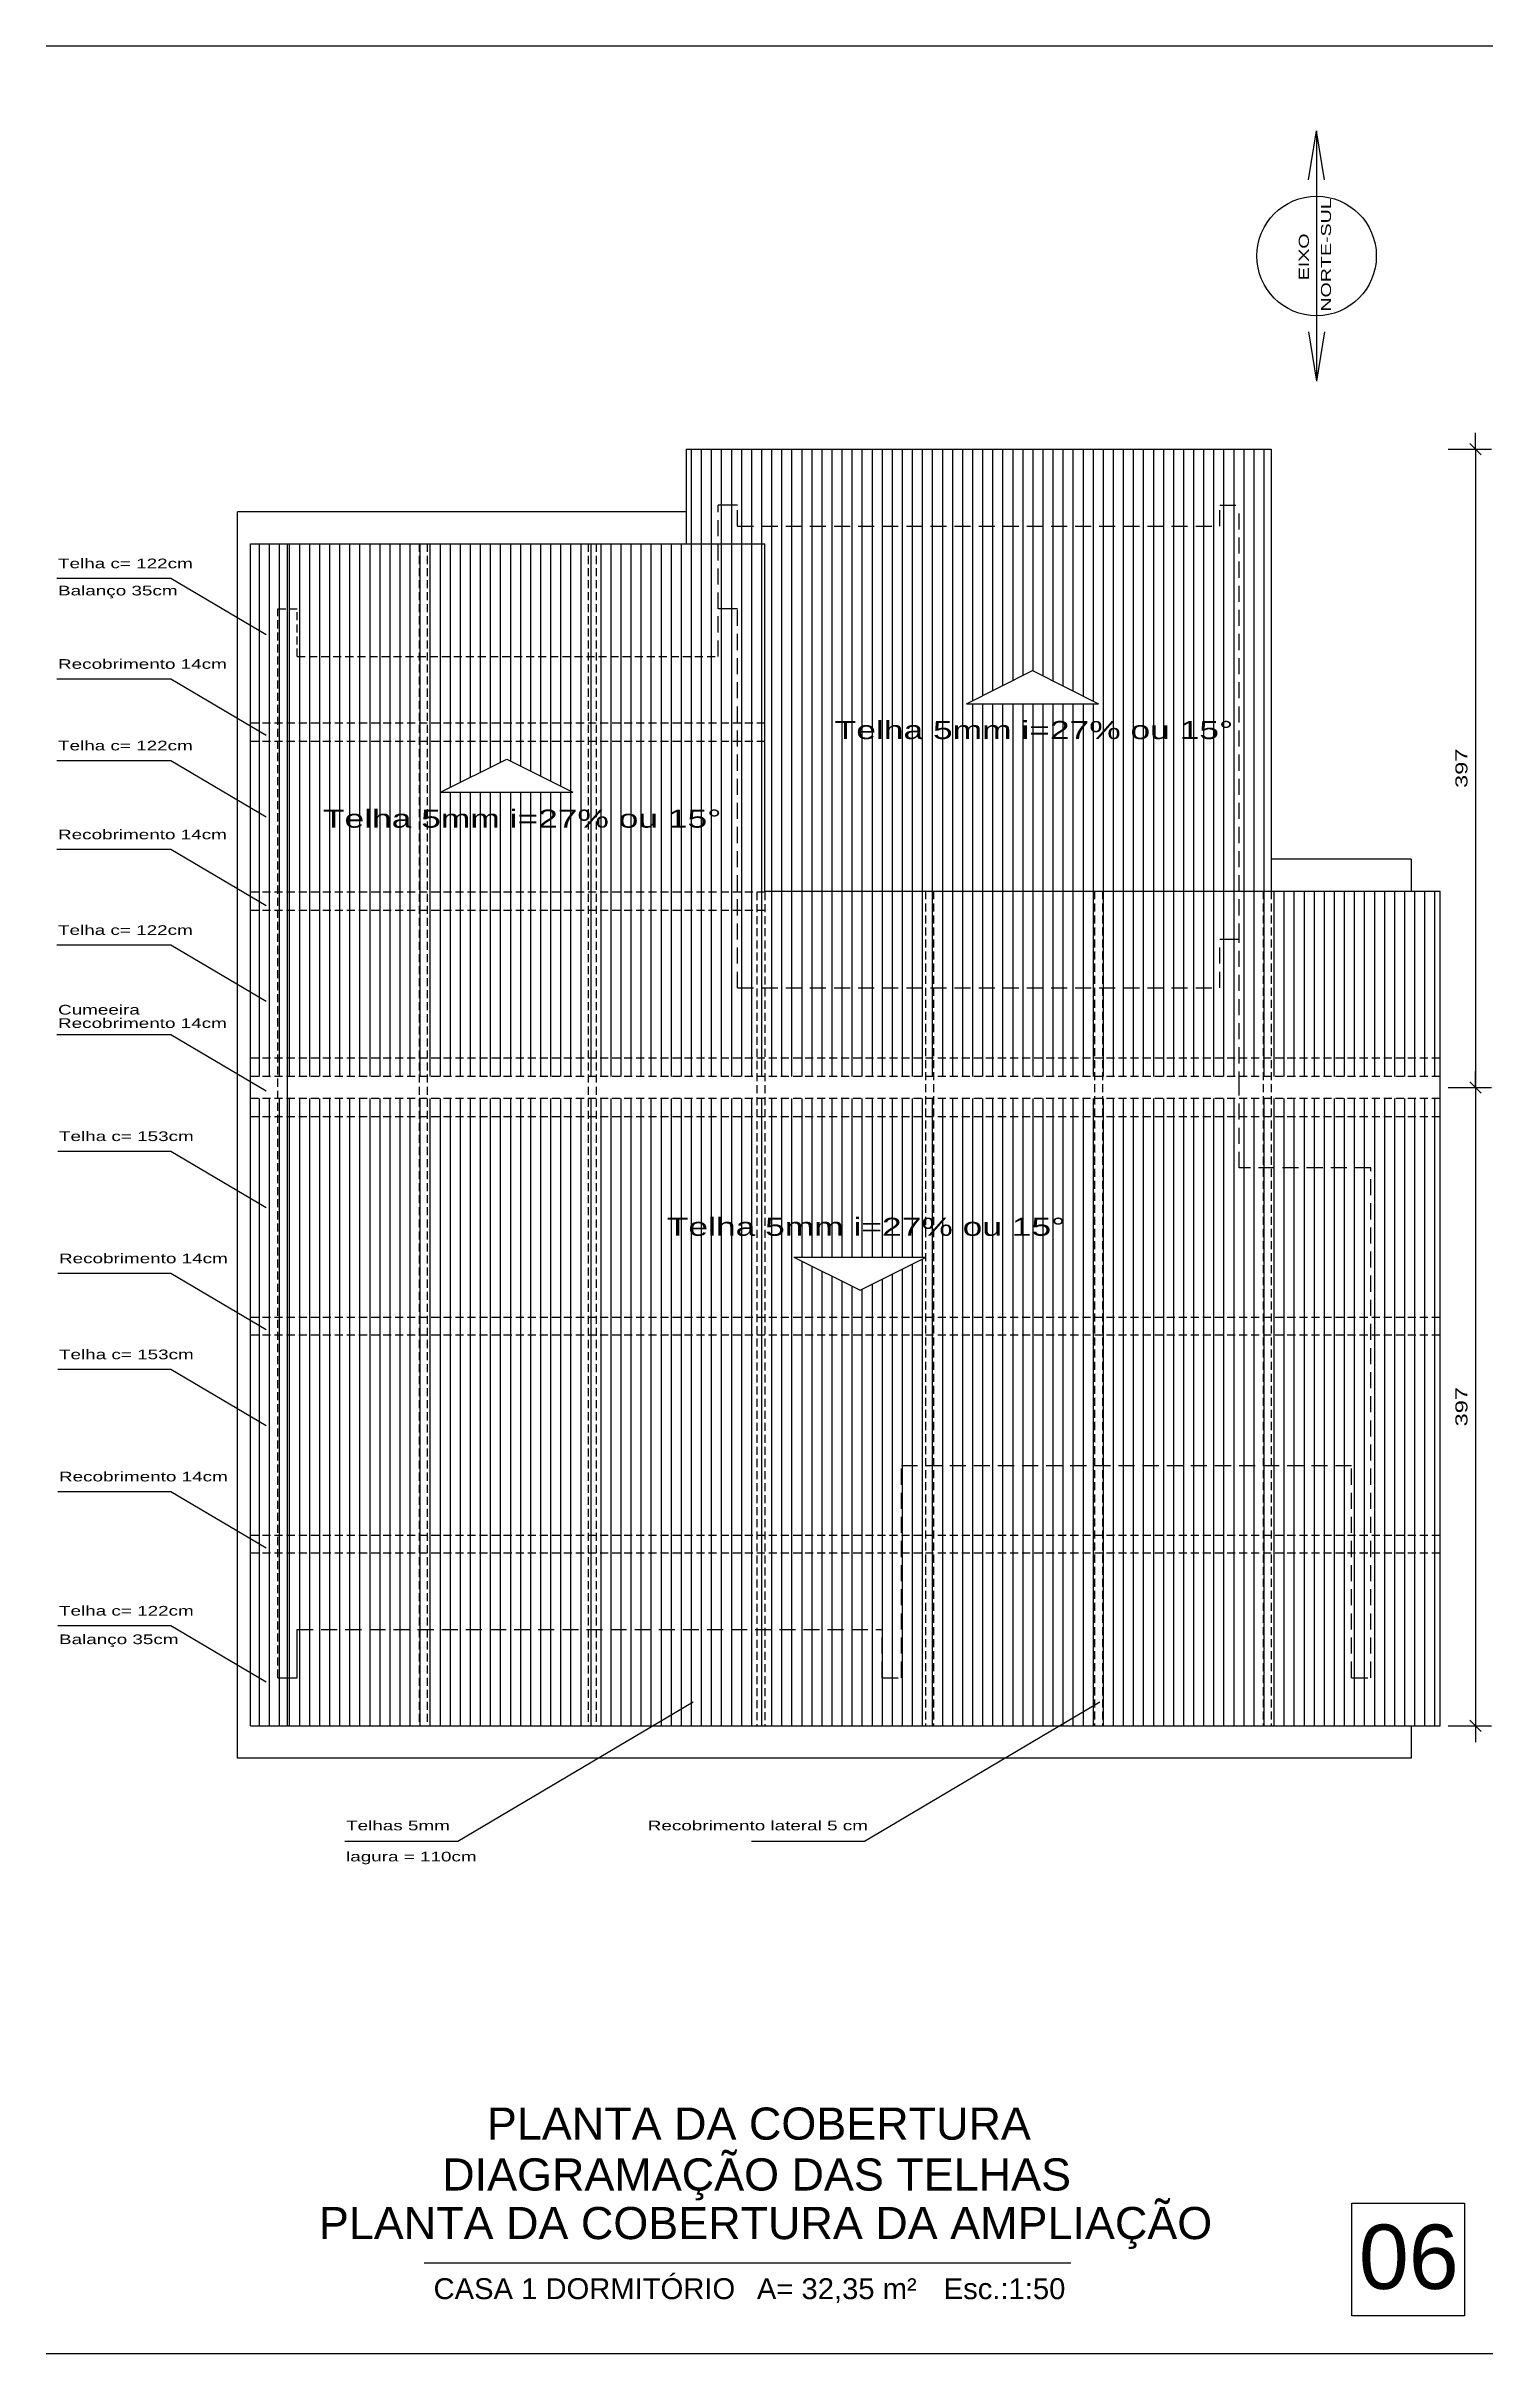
# Model space of a CAD drawing. Header units: millimetres. Extents: x 379 to 8329, y 269 to 4802.
# Drawn here: x 379 to 1279, y 1818 to 3253 of the extents above; entities that cross this region are included whole.
import ezdxf

# ---------------------------------------------------------------- set-up
doc = ezdxf.new("R2010")
doc.units = ezdxf.units.MM
doc.header["$LTSCALE"] = 20
doc.header["$MEASUREMENT"] = 0
doc.linetypes.add('DASHED', pattern=[0.75, 0.5, -0.25])
doc.linetypes.add('DASHED2', pattern=[0.375, 0.25, -0.125])
for name, color, linetype in [('1', 7, 'Continuous'), ('Cotas', 7, 'Continuous'), ('Texto', 2, 'Continuous')]:
    doc.layers.add(name, color=color, linetype=linetype)
doc.styles.add('REGUA100', font='arial.ttf', dxfattribs={"width": 1.4})
doc.styles.add('Textos Gd.', font='arial.ttf', dxfattribs={"height": 0.15})
doc.dimstyles.new('ISO-25', dxfattribs={"dimscale": 5, "dimtxt": 1.5, "dimasz": 0.01, "dimexe": 2, "dimexo": 3, "dimgap": 0.98, "dimtad": 1, "dimrnd": 0.5, "dimtxsty": 'REGUA100', "dimblk1": 'COTATR', "dimblk2": 'COTATR', "dimsah": 1, "dimcen": 4, "dimdle": 4, "dimclrd": 1, "dimclre": 1, "dimclrt": 2, "dimaunit": 1, "dimadec": 0, "dimazin": 0, "dimtfac": 1, "dimtofl": 0, "dimtmove": 2, "dimatfit": 3, "dimldrblk": 'COTATR', "dimfxl": 1, "dimarcsym": 0})
pattern_1 = [(90, (-3444.408, -274.5014), (-6.25, 1e-15), [])]

msp = doc.modelspace()

# ---------------------------------------------------------------- texts
at = {"layer": '1', "color": 2, "style": 'REGUA100', "width": 1.4}
for s, p in [('NORTE-SUL', (1178.433, 3087.943)), ('EIXO', (1164.641, 3107.42))]:
    msp.add_text(s, height=6.24, rotation=90, dxfattribs=at).set_placement(p)
at = {"layer": '1', "color": 0, "style": 'REGUA100', "width": 1.4}
for s, height, p in [('Telha c= 122cm', 6, (386.522, 2928.395)), ('Balanço 35cm', 6, (386.522, 2911.5)), ('Recobrimento 14cm', 6, (386.522, 2865.854)), ('Telha 5mm i=27% ou 15°', 11.25, (869.663, 2822.149)), ('Telha c= 122cm', 6, (386.522, 2815.128)), ('Telha 5mm i=27% ou 15°', 11.25, (551.274, 2767.067)), ('Recobrimento 14cm', 6, (386.522, 2759.855)), ('Telha c= 122cm', 6, (386.522, 2700.399)), ('Cumeeira', 6, (386.522, 2650.869)), ('Recobrimento 14cm', 6, (386.522, 2642.527)), ('Telha c= 153cm', 6, (387.119, 2572.196)), ('Telha 5mm i=27% ou 15°', 11.25, (765.238, 2513.272)), ('Recobrimento 14cm', 6, (387.119, 2496.229)), ('Telha c= 153cm', 6, (387.119, 2436.528)), ('Recobrimento 14cm', 6, (387.119, 2360.562)), ('Telha c= 122cm', 6, (387.119, 2277.118)), ('Balanço 35cm', 6, (387.119, 2259.367)), ('Telhas 5mm', 6, (565.706, 2143.561)), ('Recobrimento lateral 5 cm', 6, (753.388, 2143.561)), ('lagura = 110cm', 6, (565.706, 2124.267))]:
    msp.add_text(s, height=height, dxfattribs=at).set_placement(p)
at = {"layer": 'Texto', "color": 3, "style": 'Textos Gd.'}
for s, height, p in [('PLANTA DA COBERTURA', 20, (653.301, 1951.212)), ('DIAGRAMAÇÃO DAS TELHAS', 20, (625.5, 1919.602)), ('PLANTA DA COBERTURA DA AMPLIAÇÃO', 20, (548.772, 1889.376)), ('06', 40, (1195.737, 1858.402))]:
    msp.add_text(s, height=height, dxfattribs=at).set_placement(p)
at = {"layer": 'Texto', "color": 2, "style": 'Textos Gd.'}
for s, p in [('CASA 1 DORMITÓRIO', (620.107, 1852.059)), ('A= 32,35 m²', (821.257, 1852.059)), ('Esc.:1:50', (937.474, 1852.059))]:
    msp.add_text(s, height=13, dxfattribs=at).set_placement(p)

# ---------------------------------------------------------------- blocks, each defined once
blk = doc.blocks.new('COTATR')
at = {"color": 6}
blk.add_line((-71, -71), (71, 71), dxfattribs=at)
at = {"color": 0, "linetype": 'ByBlock'}
blk.add_line((0, 0), (200, 0), dxfattribs=at)
blk = doc.blocks.new('*D118')
at = {"layer": '1', "color": 1, "lineweight": -2, "transparency": 16777216}
for p, q in [((1251.4, 2605.5), (1278.3, 2605.5)), ((1268.3, 2605.5), (1268.3, 2208.6)), ((1251.4, 2208.5), (1278.3, 2208.5))]:
    blk.add_line(p, q, dxfattribs=at)
at = {"layer": 'DEFPOINTS', "color": 0, "transparency": 16777216}
for p in [(1236.4, 2605.5), (1236.4, 2208.5), (1268.3, 2208.5)]:
    blk.add_point(p, dxfattribs=at)
at = {"layer": '1', "color": 1, "lineweight": -2, "transparency": 16777216, "xscale": 0.05, "yscale": 0.05, "zscale": 0.05}
for p, rotation in [((1268.3, 2605.5), 90), ((1268.3, 2208.5), 270)]:
    blk.add_blockref('COTATR', p, dxfattribs=dict(at, rotation=rotation))
at = {"layer": '1', "color": 2, "transparency": 16777216, "insert": (1259.6, 2407), "char_height": 7.5, "attachment_point": 5, "rotation": 90, "style": 'REGUA100'}
blk.add_mtext('397', dxfattribs=at)
blk = doc.blocks.new('*D119')
at = {"layer": '1', "color": 1, "lineweight": -2, "transparency": 16777216}
for p, q in [((1251.4, 3002.5), (1278.3, 3002.5)), ((1268.3, 3002.5), (1268.3, 2605.6)), ((1251.4, 2605.5), (1278.3, 2605.5))]:
    blk.add_line(p, q, dxfattribs=at)
at = {"layer": 'DEFPOINTS', "color": 0, "transparency": 16777216}
for p in [(1236.4, 3002.5), (1236.4, 2605.5), (1268.3, 2605.5)]:
    blk.add_point(p, dxfattribs=at)
at = {"layer": '1', "color": 1, "lineweight": -2, "transparency": 16777216, "xscale": 0.05, "yscale": 0.05, "zscale": 0.05}
for p, rotation in [((1268.3, 3002.5), 90), ((1268.3, 2605.5), 270)]:
    blk.add_blockref('COTATR', p, dxfattribs=dict(at, rotation=rotation))
at = {"layer": '1', "color": 2, "transparency": 16777216, "insert": (1259.6, 2804), "char_height": 7.5, "attachment_point": 5, "rotation": 90, "style": 'REGUA100'}
blk.add_mtext('397', dxfattribs=at)

# ---------------------------------------------------------------- dimensions: what is measured, and where the dimension line sits
at = {"layer": '1'}
for p1, p2, picture, middle in [((1236.388, 3002.513), (1236.388, 2605.513), '*D119', (1259.579, 2804.013)), ((1236.388, 2605.513), (1236.388, 2208.513), '*D118', (1259.579, 2407.013))]:
    dim = msp.add_aligned_dim(p1=p1, p2=p2, distance=31.923, dimstyle='ISO-25', override={"dimblk": 'COTATR', "dimatfit": 2}, dxfattribs=at)
    dim.commit()
    dim.dimension.update_dxf_attribs({"geometry": picture, "text_midpoint": middle})

# ---------------------------------------------------------------- hatches: boundary and pattern name
at = {"layer": '1'}
h = msp.add_hatch(dxfattribs=at)
h.set_pattern_fill('ANSI31', color=1, scale=50, angle=45, style=0)
h.set_pattern_definition(pattern_1)
h.paths.add_polyline_path([(809.234, 2954.513), (809.234, 2967.513), (797.234, 2967.513), (797.234, 2943.513), (826.234, 2943.513), (826.234, 2727.513), (1121.234, 2727.513), (1121.234, 2967.513), (1109.234, 2967.513), (1109.234, 2954.513)], flags=17)
h.paths.add_polyline_path([(1033.868, 2844.138), (951.583, 2844.138), (992.726, 2864.76)], flags=16)
h.paths.add_polyline_path([(1121.234, 2727.513), (1141.234, 2727.513), (1141.234, 3002.513), (777.234, 3002.513), (777.234, 2943.513), (797.234, 2943.513), (797.234, 2967.513), (809.234, 2967.513), (809.234, 2954.513), (1109.234, 2954.513), (1109.234, 2967.513), (1121.234, 2967.513)])
h.paths.add_polyline_path([(866.699, 2818.77), (1120.534, 2818.77), (1120.534, 2836.554), (866.699, 2836.554)], flags=24)
h = msp.add_hatch(dxfattribs=at)
h.set_pattern_fill('ANSI31', color=1, scale=50, angle=45, style=0)
h.set_pattern_definition(pattern_1)
h.paths.add_polyline_path([(506.234, 2832.51), (506.839, 2832.152), (523.234, 2832.152), (523.234, 2903.242), (529.234, 2903.242), (529.234, 2943.513), (506.234, 2943.513)])
h.paths.add_polyline_path([(523.234, 2832.152), (529.234, 2832.152), (529.234, 2903.242), (523.234, 2903.242)])
h.paths.add_polyline_path([(529.234, 2832.152), (611.234, 2832.152), (611.234, 2873.513), (535.234, 2873.513), (535.234, 2903.242), (529.234, 2903.242)])
h.paths.add_polyline_path([(611.234, 2873.513), (611.234, 2943.513), (529.234, 2943.513), (529.234, 2903.242), (535.234, 2903.242), (535.234, 2873.513)])
h.paths.add_polyline_path([(616.234, 2943.513), (611.234, 2943.513), (611.234, 2873.513), (616.234, 2873.513)])
h.paths.add_polyline_path([(616.234, 2873.513), (611.234, 2873.513), (611.234, 2832.152), (616.234, 2832.152)])
h.paths.add_polyline_path([(716.234, 2832.152), (716.234, 2873.513), (616.234, 2873.513), (616.234, 2832.152)])
h.paths.add_polyline_path([(716.234, 2873.513), (716.234, 2943.513), (616.234, 2943.513), (616.234, 2873.513)])
h.paths.add_polyline_path([(721.234, 2943.513), (716.234, 2943.513), (716.234, 2873.513), (721.234, 2873.513)])
h.paths.add_polyline_path([(716.234, 2832.152), (721.234, 2832.152), (721.234, 2873.513), (716.234, 2873.513)])
h.paths.add_polyline_path([(721.234, 2832.152), (809.234, 2832.152), (809.234, 2903.242), (797.234, 2903.242), (797.234, 2873.513), (721.234, 2873.513)])
h.paths.add_polyline_path([(797.234, 2873.513), (797.234, 2903.242), (797.234, 2943.513), (721.234, 2943.513), (721.234, 2873.513)])
h.paths.add_polyline_path([(797.234, 2903.242), (809.234, 2903.242), (809.234, 2832.152), (826.234, 2832.152), (826.234, 2943.513), (797.234, 2943.513)])
h.paths.add_polyline_path([(826.234, 2832.152), (809.234, 2832.152), (809.234, 2820.658), (826.234, 2820.658)])
h.paths.add_polyline_path([(809.234, 2820.658), (809.234, 2832.152), (721.234, 2832.152), (721.234, 2820.658)])
h.paths.add_polyline_path([(721.234, 2832.152), (716.234, 2832.152), (716.234, 2820.658), (721.234, 2820.658)])
h.paths.add_polyline_path([(716.234, 2820.658), (716.234, 2832.152), (616.234, 2832.152), (616.234, 2820.658)])
h.paths.add_polyline_path([(616.234, 2832.152), (611.234, 2832.152), (611.234, 2820.658), (616.234, 2820.658)])
h.paths.add_polyline_path([(611.234, 2820.658), (611.234, 2832.152), (529.234, 2832.152), (529.234, 2820.658)])
h.paths.add_polyline_path([(523.234, 2820.658), (529.234, 2820.658), (529.234, 2832.152), (523.234, 2832.152)])
h.paths.add_polyline_path([(523.234, 2832.152), (506.234, 2832.152), (506.234, 2820.658), (523.234, 2820.658)])
h.paths.add_polyline_path([(523.234, 2820.658), (506.234, 2820.658), (506.234, 2727.003), (523.234, 2727.003)])
h.paths.add_polyline_path([(523.234, 2727.003), (529.234, 2727.003), (529.234, 2820.658), (523.234, 2820.658)])
h.paths.add_polyline_path([(529.234, 2727.003), (611.234, 2727.003), (611.234, 2820.658), (529.234, 2820.658)])
h.paths.add_polyline_path([(616.234, 2820.658), (611.234, 2820.658), (611.234, 2727.003), (616.234, 2727.003)])
h.paths.add_polyline_path([(716.234, 2727.003), (716.234, 2820.658), (616.234, 2820.658), (616.234, 2727.003)])
h.paths.add_polyline_path([(624.518, 2789.057), (665.661, 2809.679), (706.803, 2789.057)], flags=16)
h.paths.add_polyline_path([(716.234, 2727.003), (721.234, 2727.003), (721.234, 2820.658), (716.234, 2820.658)])
h.paths.add_polyline_path([(809.234, 2727.003), (809.234, 2820.658), (721.234, 2820.658), (721.234, 2727.003)])
h.paths.add_polyline_path([(826.234, 2820.658), (809.234, 2820.658), (809.234, 2727.003), (826.234, 2727.003)])
h.paths.add_polyline_path([(826.234, 2727.003), (821.234, 2727.003), (821.234, 2715.509), (826.234, 2715.509)])
h.paths.add_polyline_path([(809.234, 2715.509), (821.234, 2715.509), (821.234, 2727.003), (809.234, 2727.003)])
h.paths.add_polyline_path([(721.234, 2727.003), (721.234, 2715.509), (809.234, 2715.509), (809.234, 2727.003)])
h.paths.add_polyline_path([(716.234, 2715.509), (721.234, 2715.509), (721.234, 2727.003), (716.234, 2727.003)])
h.paths.add_polyline_path([(616.234, 2727.003), (616.234, 2715.509), (716.234, 2715.509), (716.234, 2727.003)])
h.paths.add_polyline_path([(616.234, 2727.003), (611.234, 2727.003), (611.234, 2715.509), (616.234, 2715.509)])
h.paths.add_polyline_path([(611.234, 2715.509), (611.234, 2727.003), (529.234, 2727.003), (529.234, 2715.509)])
h.paths.add_polyline_path([(523.234, 2715.509), (529.234, 2715.509), (529.234, 2727.003), (523.234, 2727.003)])
h.paths.add_polyline_path([(523.234, 2727.003), (506.234, 2727.003), (506.234, 2715.509), (523.234, 2715.509)])
h.paths.add_polyline_path([(523.234, 2715.509), (506.234, 2715.509), (506.234, 2623.807), (523.234, 2623.807)])
h.paths.add_polyline_path([(523.234, 2623.807), (529.234, 2623.807), (529.234, 2715.509), (523.234, 2715.509)])
h.paths.add_polyline_path([(529.234, 2623.807), (611.234, 2623.807), (611.234, 2715.509), (529.234, 2715.509)])
h.paths.add_polyline_path([(616.234, 2715.509), (611.234, 2715.509), (611.234, 2623.807), (616.234, 2623.807)])
h.paths.add_polyline_path([(616.234, 2623.807), (716.234, 2623.807), (716.234, 2715.509), (616.234, 2715.509)])
h.paths.add_polyline_path([(721.234, 2715.509), (716.234, 2715.509), (716.234, 2623.807), (721.234, 2623.807)])
h.paths.add_polyline_path([(721.234, 2623.807), (821.234, 2623.807), (821.234, 2667.513), (809.234, 2667.513), (809.234, 2715.509), (721.234, 2715.509)])
h.paths.add_polyline_path([(809.234, 2667.513), (821.234, 2667.513), (821.234, 2715.509), (809.234, 2715.509)])
h.paths.add_polyline_path([(826.234, 2715.509), (821.234, 2715.509), (821.234, 2667.513), (826.234, 2667.513)])
h.paths.add_polyline_path([(826.234, 2667.513), (821.234, 2667.513), (821.234, 2623.807), (826.234, 2623.807)])
h.paths.add_polyline_path([(926.234, 2623.807), (926.234, 2667.513), (826.234, 2667.513), (826.234, 2623.807)])
h.paths.add_polyline_path([(926.234, 2667.513), (926.234, 2727.513), (826.234, 2727.513), (826.234, 2667.513)])
h.paths.add_polyline_path([(931.234, 2727.513), (926.234, 2727.513), (926.234, 2667.513), (931.234, 2667.513)])
h.paths.add_polyline_path([(926.234, 2623.807), (931.234, 2623.807), (931.234, 2667.513), (926.234, 2667.513)])
h.paths.add_polyline_path([(931.234, 2623.807), (1031.234, 2623.807), (1031.234, 2667.513), (931.234, 2667.513)])
h.paths.add_polyline_path([(1031.234, 2667.513), (1031.234, 2727.513), (931.234, 2727.513), (931.234, 2667.513)])
h.paths.add_polyline_path([(1036.234, 2727.513), (1031.234, 2727.513), (1031.234, 2667.513), (1036.234, 2667.513)])
h.paths.add_polyline_path([(1031.234, 2623.807), (1036.234, 2623.807), (1036.234, 2667.513), (1031.234, 2667.513)])
h.paths.add_polyline_path([(1036.234, 2623.807), (1121.234, 2623.807), (1121.234, 2697.513), (1109.234, 2697.513), (1109.234, 2667.513), (1036.234, 2667.513)])
h.paths.add_polyline_path([(1109.234, 2667.513), (1109.234, 2697.513), (1121.234, 2697.513), (1121.234, 2727.513), (1036.234, 2727.513), (1036.234, 2667.513)])
h.paths.add_polyline_path([(1121.234, 2623.807), (1136.234, 2623.807), (1136.234, 2727.513), (1121.234, 2727.513), (1121.234, 2697.513)])
h.paths.add_polyline_path([(1136.234, 2623.807), (1141.234, 2623.807), (1141.234, 2727.513), (1136.234, 2727.513)])
h.paths.add_polyline_path([(1141.234, 2623.807), (1246.234, 2623.807), (1246.234, 2727.513), (1141.234, 2727.513)])
h.paths.add_polyline_path([(523.234, 2623.807), (506.234, 2623.807), (506.234, 2612.313), (523.234, 2612.313)])
h.paths.add_polyline_path([(523.234, 2612.313), (529.234, 2612.313), (529.234, 2623.807), (523.234, 2623.807)])
h.paths.add_polyline_path([(529.234, 2623.807), (529.234, 2612.313), (611.234, 2612.313), (611.234, 2623.807)])
h.paths.add_polyline_path([(616.234, 2623.807), (611.234, 2623.807), (611.234, 2612.313), (616.234, 2612.313)])
h.paths.add_polyline_path([(716.234, 2612.313), (716.234, 2623.807), (616.234, 2623.807), (616.234, 2612.313)])
h.paths.add_polyline_path([(716.234, 2612.313), (721.234, 2612.313), (721.234, 2623.807), (716.234, 2623.807)])
h.paths.add_polyline_path([(721.234, 2623.807), (721.234, 2612.313), (821.234, 2612.313), (821.234, 2623.807)])
h.paths.add_polyline_path([(826.234, 2623.807), (821.234, 2623.807), (821.234, 2612.313), (826.234, 2612.313)])
h.paths.add_polyline_path([(826.234, 2623.807), (826.234, 2612.313), (926.234, 2612.313), (926.234, 2623.807)])
h.paths.add_polyline_path([(931.234, 2623.807), (926.234, 2623.807), (926.234, 2612.313), (931.234, 2612.313)])
h.paths.add_polyline_path([(1031.234, 2612.313), (1031.234, 2623.807), (931.234, 2623.807), (931.234, 2612.313)])
h.paths.add_polyline_path([(1036.234, 2623.807), (1031.234, 2623.807), (1031.234, 2612.313), (1036.234, 2612.313)])
h.paths.add_polyline_path([(1036.234, 2623.807), (1036.234, 2612.313), (1121.234, 2612.313), (1121.234, 2623.807)])
h.paths.add_polyline_path([(1121.234, 2623.807), (1121.234, 2612.313), (1136.234, 2612.313), (1136.234, 2623.807)])
h.paths.add_polyline_path([(1136.234, 2612.313), (1141.234, 2612.313), (1141.234, 2623.807), (1136.234, 2623.807)])
h.paths.add_polyline_path([(1141.234, 2623.807), (1141.234, 2612.313), (1246.234, 2612.313), (1246.234, 2623.807)])
h.paths.add_polyline_path([(545.634, 2763.689), (799.469, 2763.689), (799.469, 2781.473), (545.634, 2781.473)], flags=9)
h = msp.add_hatch(dxfattribs=at)
h.set_pattern_fill('ANSI31', color=1, scale=50, angle=45, style=0)
h.set_pattern_definition(pattern_1)
h.paths.add_polyline_path([(523.234, 2587.219), (523.234, 2598.713), (506.234, 2598.713), (506.234, 2587.219)])
h.paths.add_polyline_path([(529.234, 2598.713), (523.234, 2598.713), (523.234, 2587.219), (529.234, 2587.219)])
h.paths.add_polyline_path([(611.234, 2587.219), (611.234, 2598.713), (529.234, 2598.713), (529.234, 2587.219)])
h.paths.add_polyline_path([(616.234, 2598.713), (611.234, 2598.713), (611.234, 2587.219), (616.234, 2587.219)])
h.paths.add_polyline_path([(716.234, 2587.219), (716.234, 2598.713), (616.234, 2598.713), (616.234, 2587.219)])
h.paths.add_polyline_path([(716.234, 2587.219), (721.234, 2587.219), (721.234, 2598.713), (716.234, 2598.713)])
h.paths.add_polyline_path([(721.234, 2587.219), (821.234, 2587.219), (821.234, 2598.713), (721.234, 2598.713)])
h.paths.add_polyline_path([(821.234, 2587.219), (826.234, 2587.219), (826.234, 2598.713), (821.234, 2598.713)])
h.paths.add_polyline_path([(826.234, 2598.713), (826.234, 2587.219), (926.234, 2587.219), (926.234, 2598.713)])
h.paths.add_polyline_path([(931.234, 2598.713), (926.234, 2598.713), (926.234, 2587.219), (931.234, 2587.219)])
h.paths.add_polyline_path([(1031.234, 2587.219), (1031.234, 2598.713), (931.234, 2598.713), (931.234, 2587.219)])
h.paths.add_polyline_path([(1036.234, 2598.713), (1031.234, 2598.713), (1031.234, 2587.219), (1036.234, 2587.219)])
h.paths.add_polyline_path([(1121.234, 2587.219), (1121.234, 2598.713), (1036.234, 2598.713), (1036.234, 2587.219)])
h.paths.add_polyline_path([(1136.234, 2587.219), (1136.234, 2598.713), (1121.234, 2598.713), (1121.234, 2587.219)])
h.paths.add_polyline_path([(1141.234, 2598.713), (1136.234, 2598.713), (1136.234, 2587.219), (1141.234, 2587.219)])
h.paths.add_polyline_path([(1246.234, 2587.219), (1246.234, 2598.713), (1141.234, 2598.713), (1141.234, 2587.219)])
h.paths.add_polyline_path([(1203.234, 2555.513), (1203.234, 2462.455), (1246.234, 2462.455), (1246.234, 2587.219), (1141.234, 2587.219), (1141.234, 2555.513)])
h.paths.add_polyline_path([(1203.234, 2555.513), (1141.234, 2555.513), (1141.234, 2462.455), (1203.234, 2462.455)], flags=17)
h.paths.add_polyline_path([(1141.234, 2555.513), (1136.234, 2555.513), (1136.234, 2462.455), (1141.234, 2462.455)])
h.paths.add_polyline_path([(1141.234, 2587.219), (1136.234, 2587.219), (1136.234, 2555.513), (1141.234, 2555.513)])
h.paths.add_polyline_path([(1121.234, 2555.513), (1121.234, 2587.219), (1036.234, 2587.219), (1036.234, 2462.455), (1136.234, 2462.455), (1136.234, 2555.513)])
h.paths.add_polyline_path([(1036.234, 2587.219), (1031.234, 2587.219), (1031.234, 2462.455), (1036.234, 2462.455)])
h.paths.add_polyline_path([(1031.234, 2587.219), (931.234, 2587.219), (931.234, 2462.455), (1031.234, 2462.455)])
h.paths.add_polyline_path([(926.234, 2500.046), (926.6, 2500.046), (926.234, 2499.862), (926.234, 2462.455), (931.234, 2462.455), (931.234, 2587.219), (926.234, 2587.219)])
h.paths.add_polyline_path([(926.234, 2587.219), (826.234, 2587.219), (826.234, 2462.455), (926.234, 2462.455), (926.234, 2499.862), (885.458, 2479.424), (844.315, 2500.046), (926.234, 2500.046)])
h.paths.add_polyline_path([(821.234, 2462.455), (826.234, 2462.455), (826.234, 2587.219), (821.234, 2587.219)])
h.paths.add_polyline_path([(821.234, 2587.219), (721.234, 2587.219), (721.234, 2462.455), (821.234, 2462.455)])
h.paths.add_polyline_path([(721.234, 2587.219), (716.234, 2587.219), (716.234, 2462.455), (721.234, 2462.455)])
h.paths.add_polyline_path([(716.234, 2587.219), (616.234, 2587.219), (616.234, 2462.455), (716.234, 2462.455)])
h.paths.add_polyline_path([(616.234, 2587.219), (611.234, 2587.219), (611.234, 2462.455), (616.234, 2462.455)])
h.paths.add_polyline_path([(611.234, 2587.219), (529.234, 2587.219), (529.234, 2462.455), (611.234, 2462.455)])
h.paths.add_polyline_path([(529.234, 2587.219), (523.234, 2587.219), (523.234, 2462.455), (529.234, 2462.455)])
h.paths.add_polyline_path([(523.234, 2587.219), (506.234, 2587.219), (506.234, 2462.886), (506.961, 2462.455), (523.234, 2462.455)])
h.paths.add_polyline_path([(523.234, 2451.44), (523.234, 2462.455), (506.234, 2462.455), (506.234, 2451.44)])
h.paths.add_polyline_path([(529.234, 2462.455), (523.234, 2462.455), (523.234, 2451.44), (529.234, 2451.44)])
h.paths.add_polyline_path([(529.234, 2462.455), (529.234, 2451.44), (611.234, 2451.44), (611.234, 2462.455)])
h.paths.add_polyline_path([(611.234, 2451.44), (616.234, 2451.44), (616.234, 2462.455), (611.234, 2462.455)])
h.paths.add_polyline_path([(716.234, 2451.44), (716.234, 2462.455), (616.234, 2462.455), (616.234, 2451.44)])
h.paths.add_polyline_path([(716.234, 2451.44), (721.234, 2451.44), (721.234, 2462.455), (716.234, 2462.455)])
h.paths.add_polyline_path([(821.234, 2451.44), (821.234, 2462.455), (721.234, 2462.455), (721.234, 2451.44)])
h.paths.add_polyline_path([(826.234, 2462.455), (821.234, 2462.455), (821.234, 2451.44), (826.234, 2451.44)])
h.paths.add_polyline_path([(926.234, 2451.44), (926.234, 2462.455), (826.234, 2462.455), (826.234, 2451.44)])
h.paths.add_polyline_path([(931.234, 2462.455), (926.234, 2462.455), (926.234, 2451.44), (931.234, 2451.44)])
h.paths.add_polyline_path([(1031.234, 2451.44), (1031.234, 2462.455), (931.234, 2462.455), (931.234, 2451.44)])
h.paths.add_polyline_path([(1036.234, 2462.455), (1031.234, 2462.455), (1031.234, 2451.44), (1036.234, 2451.44)])
h.paths.add_polyline_path([(1036.234, 2462.455), (1036.234, 2451.44), (1136.234, 2451.44), (1136.234, 2462.455)])
h.paths.add_polyline_path([(1141.234, 2462.455), (1136.234, 2462.455), (1136.234, 2451.44), (1141.234, 2451.44)])
h.paths.add_polyline_path([(1203.234, 2451.44), (1203.234, 2462.455), (1141.234, 2462.455), (1141.234, 2451.44)])
h.paths.add_polyline_path([(1246.234, 2451.44), (1246.234, 2462.455), (1203.234, 2462.455), (1203.234, 2451.44)])
h.paths.add_polyline_path([(1203.234, 2326.923), (1246.234, 2326.923), (1246.234, 2451.44), (1203.234, 2451.44)])
h.paths.add_polyline_path([(1203.234, 2451.44), (1141.234, 2451.44), (1141.234, 2370.513), (1191.234, 2370.513), (1191.234, 2326.923), (1203.234, 2326.923)])
h.paths.add_polyline_path([(1141.234, 2326.923), (1191.234, 2326.923), (1191.234, 2370.513), (1141.234, 2370.513)], flags=17)
h.paths.add_polyline_path([(1136.234, 2326.923), (1141.234, 2326.923), (1141.234, 2370.513), (1136.234, 2370.513)])
h.paths.add_polyline_path([(1136.234, 2370.513), (1141.234, 2370.513), (1141.234, 2451.44), (1136.234, 2451.44)])
h.paths.add_polyline_path([(1136.234, 2370.513), (1136.234, 2451.44), (1036.234, 2451.44), (1036.234, 2370.513)])
h.paths.add_polyline_path([(1036.234, 2370.513), (1036.234, 2326.923), (1136.234, 2326.923), (1136.234, 2370.513)])
h.paths.add_polyline_path([(1036.234, 2370.513), (1031.234, 2370.513), (1031.234, 2326.923), (1036.234, 2326.923)])
h.paths.add_polyline_path([(1036.234, 2451.44), (1031.234, 2451.44), (1031.234, 2370.513), (1036.234, 2370.513)])
h.paths.add_polyline_path([(1031.234, 2370.513), (1031.234, 2451.44), (931.234, 2451.44), (931.234, 2370.513)])
h.paths.add_polyline_path([(931.234, 2370.513), (931.234, 2326.923), (1031.234, 2326.923), (1031.234, 2370.513)])
h.paths.add_polyline_path([(926.234, 2326.923), (931.234, 2326.923), (931.234, 2370.513), (926.234, 2370.513)])
h.paths.add_polyline_path([(931.234, 2451.44), (926.234, 2451.44), (926.234, 2370.513), (931.234, 2370.513)])
h.paths.add_polyline_path([(926.234, 2370.513), (911.234, 2370.513), (911.234, 2326.923), (926.234, 2326.923)], flags=16)
h.paths.add_polyline_path([(911.234, 2370.513), (926.234, 2370.513), (926.234, 2451.44), (826.234, 2451.44), (826.234, 2326.923), (911.234, 2326.923)])
h.paths.add_polyline_path([(821.234, 2326.923), (826.234, 2326.923), (826.234, 2451.44), (821.234, 2451.44)])
h.paths.add_polyline_path([(821.234, 2451.44), (721.234, 2451.44), (721.234, 2326.923), (821.234, 2326.923)])
h.paths.add_polyline_path([(721.234, 2451.44), (716.234, 2451.44), (716.234, 2326.923), (721.234, 2326.923)])
h.paths.add_polyline_path([(716.234, 2451.44), (616.234, 2451.44), (616.234, 2326.923), (716.234, 2326.923)])
h.paths.add_polyline_path([(616.234, 2451.44), (611.234, 2451.44), (611.234, 2326.923), (616.234, 2326.923)])
h.paths.add_polyline_path([(529.234, 2326.923), (611.234, 2326.923), (611.234, 2451.44), (529.234, 2451.44)])
h.paths.add_polyline_path([(529.234, 2451.44), (523.234, 2451.44), (523.234, 2326.923), (529.234, 2326.923)])
h.paths.add_polyline_path([(523.234, 2451.44), (506.234, 2451.44), (506.234, 2327.218), (506.733, 2326.923), (523.234, 2326.923)])
h.paths.add_polyline_path([(506.234, 2326.923), (506.234, 2315.908), (523.234, 2315.908), (523.234, 2326.923)])
h.paths.add_polyline_path([(529.234, 2326.923), (523.234, 2326.923), (523.234, 2315.908), (529.234, 2315.908)])
h.paths.add_polyline_path([(529.234, 2326.923), (529.234, 2315.908), (611.234, 2315.908), (611.234, 2326.923)])
h.paths.add_polyline_path([(616.234, 2326.923), (611.234, 2326.923), (611.234, 2315.908), (616.234, 2315.908)])
h.paths.add_polyline_path([(616.234, 2326.923), (616.234, 2315.908), (716.234, 2315.908), (716.234, 2326.923)])
h.paths.add_polyline_path([(721.234, 2326.923), (716.234, 2326.923), (716.234, 2315.908), (721.234, 2315.908)])
h.paths.add_polyline_path([(721.234, 2326.923), (721.234, 2315.908), (821.234, 2315.908), (821.234, 2326.923)])
h.paths.add_polyline_path([(826.234, 2326.923), (821.234, 2326.923), (821.234, 2315.908), (826.234, 2315.908)])
h.paths.add_polyline_path([(826.234, 2326.923), (826.234, 2315.908), (911.234, 2315.908), (911.234, 2326.923)])
h.paths.add_polyline_path([(926.234, 2315.908), (926.234, 2326.923), (911.234, 2326.923), (911.234, 2315.908)])
h.paths.add_polyline_path([(926.234, 2315.908), (931.234, 2315.908), (931.234, 2326.923), (926.234, 2326.923)])
h.paths.add_polyline_path([(1031.234, 2315.908), (1031.234, 2326.923), (931.234, 2326.923), (931.234, 2315.908)])
h.paths.add_polyline_path([(1031.234, 2315.908), (1036.234, 2315.908), (1036.234, 2326.923), (1031.234, 2326.923)])
h.paths.add_polyline_path([(1136.234, 2315.908), (1136.234, 2326.923), (1036.234, 2326.923), (1036.234, 2315.908)])
h.paths.add_polyline_path([(1141.234, 2326.923), (1136.234, 2326.923), (1136.234, 2315.908), (1141.234, 2315.908)])
h.paths.add_polyline_path([(1191.234, 2315.908), (1191.234, 2326.923), (1141.234, 2326.923), (1141.234, 2315.908)])
h.paths.add_polyline_path([(1191.234, 2315.908), (1203.234, 2315.908), (1203.234, 2326.923), (1191.234, 2326.923)])
h.paths.add_polyline_path([(1203.234, 2326.923), (1203.234, 2315.908), (1246.234, 2315.908), (1246.234, 2326.923)])
h.paths.add_polyline_path([(1203.234, 2248.513), (1191.234, 2248.513), (1191.234, 2315.908), (1141.234, 2315.908), (1141.234, 2208.513), (1246.234, 2208.513), (1246.234, 2315.908), (1203.234, 2315.908)])
h.paths.add_polyline_path([(1203.234, 2315.908), (1191.234, 2315.908), (1191.234, 2248.513), (1203.234, 2248.513)], flags=17)
h.paths.add_polyline_path([(1141.234, 2315.908), (1136.234, 2315.908), (1136.234, 2208.513), (1141.234, 2208.513)])
h.paths.add_polyline_path([(1136.234, 2315.908), (1036.234, 2315.908), (1036.234, 2208.513), (1136.234, 2208.513)])
h.paths.add_polyline_path([(1036.234, 2315.908), (1031.234, 2315.908), (1031.234, 2208.513), (1036.234, 2208.513)])
h.paths.add_polyline_path([(1031.234, 2315.908), (931.234, 2315.908), (931.234, 2208.513), (1031.234, 2208.513)])
h.paths.add_polyline_path([(931.234, 2315.908), (926.234, 2315.908), (926.234, 2208.513), (931.234, 2208.513)])
h.paths.add_polyline_path([(926.234, 2315.908), (911.234, 2315.908), (911.234, 2248.513), (899.234, 2248.513), (899.234, 2268.513), (826.234, 2268.513), (826.234, 2208.513), (926.234, 2208.513)])
h.paths.add_polyline_path([(899.234, 2268.513), (899.234, 2248.513), (911.234, 2248.513), (911.234, 2315.908), (826.234, 2315.908), (826.234, 2268.513)], flags=17)
h.paths.add_polyline_path([(826.234, 2315.908), (821.234, 2315.908), (821.234, 2268.513), (826.234, 2268.513)])
h.paths.add_polyline_path([(821.234, 2208.513), (826.234, 2208.513), (826.234, 2268.513), (821.234, 2268.513)])
h.paths.add_polyline_path([(721.234, 2268.513), (721.234, 2208.513), (821.234, 2208.513), (821.234, 2268.513)])
h.paths.add_polyline_path([(821.234, 2268.513), (821.234, 2315.908), (721.234, 2315.908), (721.234, 2268.513)])
h.paths.add_polyline_path([(721.234, 2315.908), (716.234, 2315.908), (716.234, 2268.513), (721.234, 2268.513)])
h.paths.add_polyline_path([(716.234, 2208.513), (721.234, 2208.513), (721.234, 2268.513), (716.234, 2268.513)])
h.paths.add_polyline_path([(716.234, 2268.513), (616.234, 2268.513), (616.234, 2208.513), (716.234, 2208.513)])
h.paths.add_polyline_path([(716.234, 2268.513), (716.234, 2315.908), (616.234, 2315.908), (616.234, 2268.513)])
h.paths.add_polyline_path([(616.234, 2315.908), (611.234, 2315.908), (611.234, 2268.513), (616.234, 2268.513)])
h.paths.add_polyline_path([(611.234, 2208.513), (616.234, 2208.513), (616.234, 2268.513), (611.234, 2268.513)])
h.paths.add_polyline_path([(611.234, 2268.513), (535.234, 2268.513), (535.234, 2248.513), (529.234, 2248.513), (529.234, 2208.513), (611.234, 2208.513)])
h.paths.add_polyline_path([(611.234, 2268.513), (611.234, 2315.908), (529.234, 2315.908), (529.234, 2248.513), (535.234, 2248.513), (535.234, 2268.513)])
h.paths.add_polyline_path([(529.234, 2315.908), (523.234, 2315.908), (523.234, 2248.513), (529.234, 2248.513)], flags=17)
h.paths.add_polyline_path([(523.234, 2315.908), (506.234, 2315.908), (506.234, 2208.513), (529.234, 2208.513), (529.234, 2248.513), (523.234, 2248.513)])
h.paths.add_polyline_path([(754.931, 2509.893), (1008.766, 2509.893), (1008.766, 2527.678), (754.931, 2527.678)], flags=9)
h = msp.add_hatch(dxfattribs=at)
h.set_pattern_fill('ANSI31', color=1, scale=50, angle=45, style=0)
h.set_pattern_definition(pattern_1)
h.paths.add_polyline_path([(1121.234, 2555.513), (1136.234, 2555.513), (1136.234, 2587.219), (1121.234, 2587.219)])

# ---------------------------------------------------------------- linework, layer by layer
at = {"color": 1}
msp.add_line((614.189, 1874.538), (1016.488, 1874.538), dxfattribs=at)
at = {"layer": '1', "color": 1}
for p, q in [((1279.109, 3253.046), (379.109, 3253.046)), ((777.234, 3002.513), (1141.234, 3002.513)), ((777.234, 3002.513), (777.234, 2943.513)), ((1141.234, 3002.513), (1141.234, 2727.513)), ((777.234, 2963.513), (498.234, 2963.513)), ((498.234, 2188.513), (498.234, 2963.513)), ((809.234, 2967.513), (797.234, 2967.513)), ((1228.234, 2747.513), (1141.234, 2747.513)), ((1228.234, 2747.513), (1228.234, 2727.513)), ((1228.234, 2208.513), (1228.234, 2188.513)), ((1279.109, 1818.046), (379.109, 1818.046))]:
    msp.add_line(p, q, dxfattribs=at)
at = {"layer": '1', "color": 2}
for p, q in [((1164.448, 3169.87), (1169.442, 3200.462)), ((1174.437, 3169.87), (1169.442, 3200.462)), ((1169.442, 3200.462), (1169.442, 3044.718)), ((1164.448, 3075.31), (1169.442, 3044.718)), ((1174.437, 3075.31), (1169.442, 3044.718))]:
    msp.add_line(p, q, dxfattribs=at)
at = {"layer": '1', "color": 1, "linetype": 'DASHED'}
for p, q in [((797.234, 2903.242), (797.234, 2967.513)), ((809.234, 2954.513), (809.234, 2967.513)), ((1109.234, 2954.513), (1109.234, 2967.513)), ((1109.234, 2967.513), (1121.234, 2967.513)), ((1121.234, 2967.513), (1121.234, 2967.513)), ((1121.234, 2697.513), (1121.234, 2967.513)), ((809.234, 2954.513), (1109.234, 2954.513))]:
    msp.add_line(p, q, dxfattribs=at)
at = {"layer": '1'}
for p, q in [((506.234, 2943.513), (826.234, 2943.513)), ((506.234, 2208.513), (506.234, 2943.513)), ((529.234, 2208.513), (529.234, 2943.513)), ((826.234, 2727.513), (826.234, 2943.513)), ((826.234, 2727.513), (1246.234, 2727.513)), ((1246.234, 2208.513), (1246.234, 2727.513)), ((506.234, 2208.513), (1246.234, 2208.513))]:
    msp.add_line(p, q, dxfattribs=at)
at = {"layer": '1', "linetype": 'DASHED2'}
for p, q in [((611.234, 2943.513), (611.234, 2208.513)), ((616.234, 2943.513), (616.234, 2208.513)), ((716.234, 2943.513), (716.234, 2208.513)), ((721.234, 2943.513), (721.234, 2208.513)), ((826.234, 2832.152), (506.234, 2832.152)), ((826.234, 2820.658), (506.234, 2820.658)), ((826.234, 2727.003), (506.234, 2727.003)), ((821.234, 2727.003), (821.234, 2208.513)), ((826.234, 2727.003), (826.234, 2208.513)), ((926.234, 2727.513), (926.234, 2208.513)), ((931.234, 2727.513), (931.234, 2208.513)), ((1031.234, 2727.513), (1031.234, 2208.513)), ((1036.234, 2727.513), (1036.234, 2208.513)), ((1136.234, 2727.513), (1136.234, 2208.513)), ((1141.234, 2727.513), (1141.234, 2208.513)), ((826.234, 2715.509), (506.234, 2715.509)), ((1246.234, 2623.807), (506.234, 2623.807)), ((1246.234, 2612.313), (506.234, 2612.313)), ((1246.234, 2598.713), (506.234, 2598.713)), ((1246.234, 2587.219), (506.234, 2587.219)), ((1246.234, 2462.455), (506.234, 2462.455)), ((1246.234, 2451.44), (506.234, 2451.44)), ((1246.234, 2326.923), (506.234, 2326.923)), ((1246.234, 2315.908), (506.234, 2315.908))]:
    msp.add_line(p, q, dxfattribs=at)
at = {"layer": '1', "color": 0}
for p, q in [((456.716, 2921.97), (385.725, 2921.97)), ((515.927, 2886.928), (456.716, 2921.97)), ((456.716, 2859.429), (385.725, 2859.429)), ((515.927, 2824.387), (456.716, 2859.429)), ((456.716, 2808.702), (385.725, 2808.702)), ((515.927, 2773.661), (456.716, 2808.702)), ((456.716, 2753.43), (385.725, 2753.43)), ((515.927, 2718.388), (456.716, 2753.43)), ((456.716, 2693.974), (385.725, 2693.974)), ((515.927, 2658.932), (456.716, 2693.974)), ((456.716, 2638.169), (385.725, 2638.169)), ((515.927, 2603.127), (456.716, 2638.169)), ((456.716, 2565.771), (386.322, 2565.771)), ((515.927, 2530.729), (456.716, 2565.771)), ((456.716, 2489.804), (386.322, 2489.804)), ((515.927, 2454.763), (456.716, 2489.804)), ((456.716, 2430.103), (386.322, 2430.103)), ((515.927, 2395.062), (456.716, 2430.103)), ((456.716, 2354.137), (386.322, 2354.137)), ((515.927, 2319.095), (456.716, 2354.137)), ((456.716, 2270.693), (386.322, 2270.693)), ((515.927, 2235.651), (456.716, 2270.693)), ((781.67, 2223.24), (635.303, 2136.618)), ((1034.628, 2223.24), (888.26, 2136.618)), ((635.303, 2136.618), (564.909, 2136.618)), ((888.26, 2136.618), (817.866, 2136.618))]:
    msp.add_line(p, q, dxfattribs=at)
at = {"layer": '1', "color": 4, "linetype": 'DASHED2'}
for p, q in [((523.234, 2238.513), (523.234, 2903.242)), ((523.234, 2903.242), (535.234, 2903.242)), ((535.234, 2873.513), (535.234, 2903.242)), ((535.234, 2873.513), (797.234, 2873.513))]:
    msp.add_line(p, q, dxfattribs=at)
at = {"layer": '1', "color": 4, "linetype": 'DASHED'}
for p, q in [((797.234, 2873.513), (797.234, 2903.242)), ((809.234, 2667.513), (809.234, 2903.242)), ((1109.234, 2667.513), (1109.234, 2697.513)), ((1121.234, 2605.513), (1121.234, 2697.513)), ((809.234, 2667.513), (1109.234, 2667.513)), ((1121.234, 2555.513), (1121.234, 2605.513)), ((1203.234, 2555.513), (1121.234, 2555.513)), ((1203.234, 2238.513), (1203.234, 2555.513)), ((911.234, 2370.513), (1191.234, 2370.513)), ((1191.234, 2238.513), (1191.234, 2370.513)), ((535.234, 2268.513), (899.234, 2268.513)), ((899.234, 2238.513), (899.234, 2268.513))]:
    msp.add_line(p, q, dxfattribs=at)
at = {"layer": '1', "color": 4}
for p, q in [((809.234, 2903.242), (797.234, 2903.242)), ((1121.234, 2697.513), (1109.234, 2697.513)), ((535.234, 2238.513), (535.234, 2268.513)), ((523.234, 2238.513), (535.234, 2238.513))]:
    msp.add_line(p, q, dxfattribs=at)
at = {"layer": '1', "color": 1}
msp.add_lwpolyline([(1191.377, 1841.724), (1191.377, 1911.724), (1261.377, 1911.724), (1261.377, 1841.724)], close=True, dxfattribs=at)
at = {"layer": '1'}
msp.add_circle((1169.442, 3122.59), 37.168, dxfattribs=at)
at = {"layer": 'Cotas'}
for p, q in [((951.583, 2844.138), (992.726, 2864.76)), ((992.726, 2864.76), (1033.868, 2844.138)), ((951.583, 2844.138), (1033.868, 2844.138)), ((624.518, 2789.057), (665.661, 2809.679)), ((665.661, 2809.679), (706.803, 2789.057)), ((624.518, 2789.057), (706.803, 2789.057)), ((844.315, 2500.046), (885.458, 2479.424)), ((844.315, 2500.046), (926.6, 2500.046)), ((885.458, 2479.424), (926.6, 2500.046))]:
    msp.add_line(p, q, dxfattribs=at)
at = {"layer": 'Cotas', "color": 4, "linetype": 'DASHED'}
for p, q in [((911.234, 2238.513), (911.234, 2370.513)), ((899.234, 2238.513), (911.234, 2238.513)), ((1191.234, 2238.513), (1203.234, 2238.513))]:
    msp.add_line(p, q, dxfattribs=at)
at = {"layer": 'Cotas', "color": 1}
msp.add_line((1228.234, 2188.513), (498.234, 2188.513), dxfattribs=at)

msp.set_redraw_order([(e.dxf.handle, doc.entitydb.next_handle()) for e in msp.query("TEXT MTEXT ATTDEF DIMENSION ARC_DIMENSION")])  # texts and dimensions are drawn at this point

doc.saveas('drawing.dxf')
